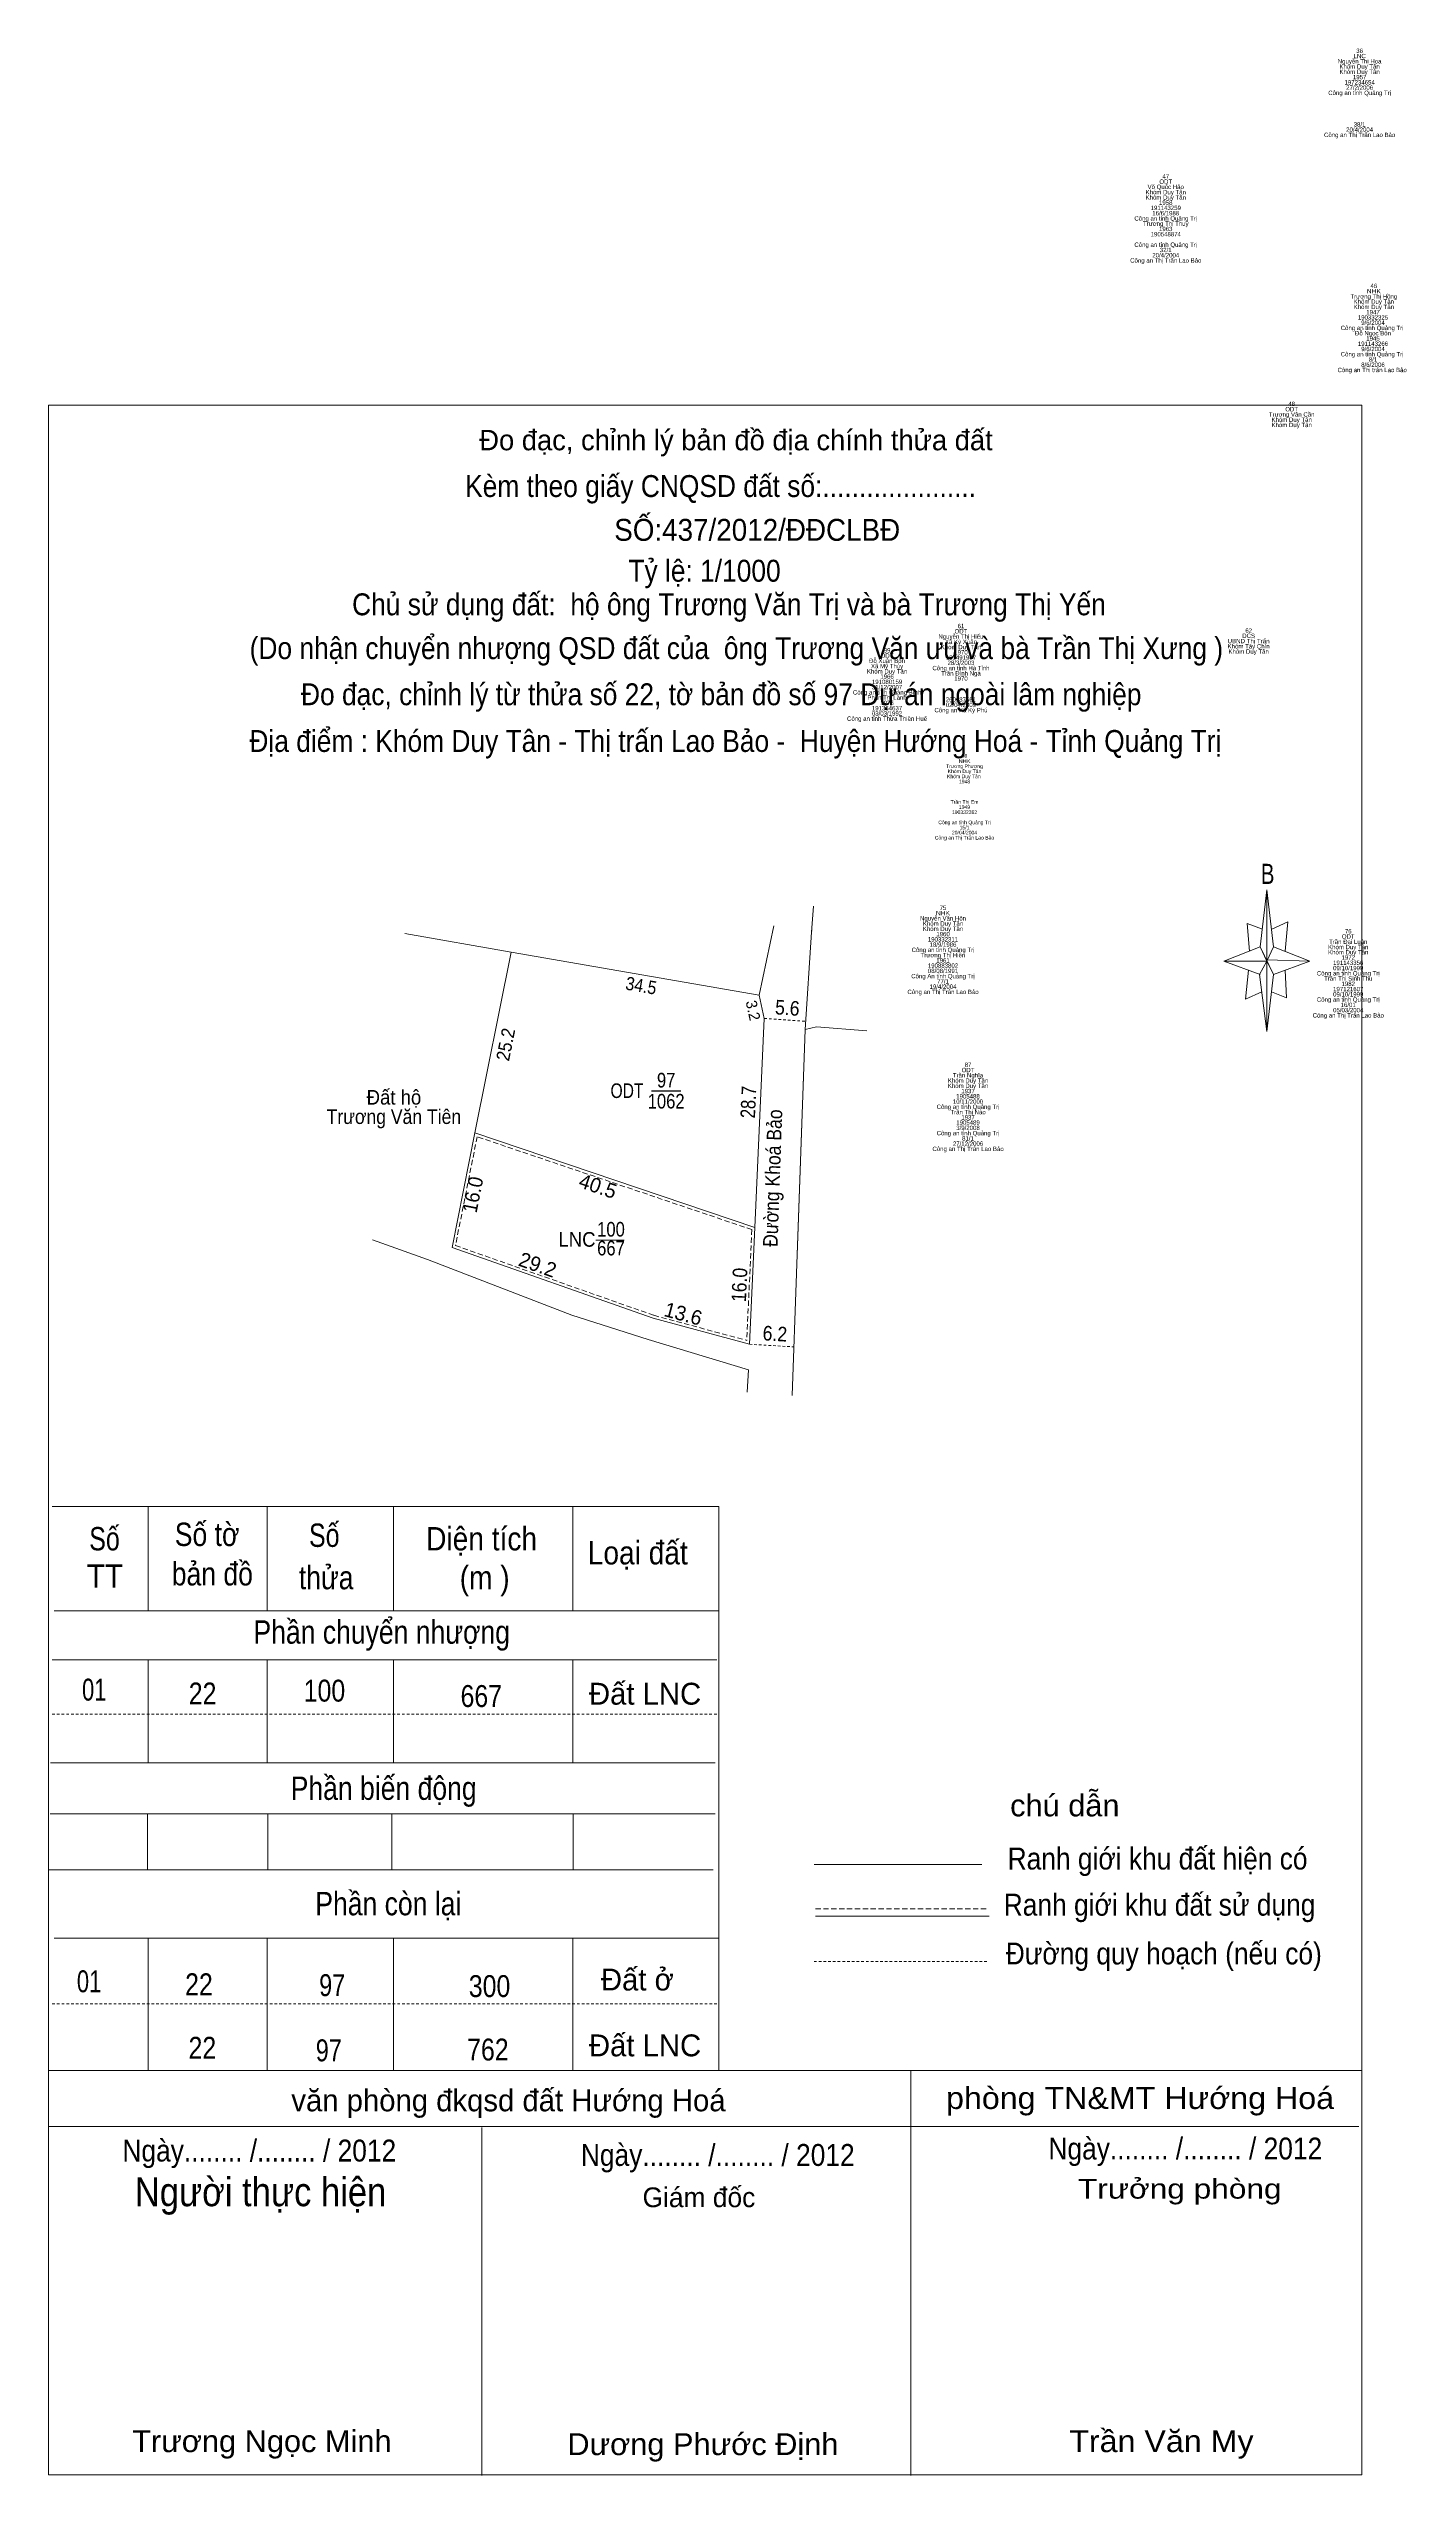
# Model space of a CAD drawing. Header units: metres. Extents: x 535887 to 536548, y 1837332 to 1837987.
# Drawn here: x 535887.4 to 536073.4, y 1837331.9 to 1837664.3 of the extents above; entities that cross this region are included whole.
import ezdxf
from ezdxf.enums import TextEntityAlignment as Align

# ---------------------------------------------------------------- set-up
doc = ezdxf.new("R2010")
doc.units = ezdxf.units.M
doc.header["$LTSCALE"] = 0.24
doc.linetypes.add('MEDIUM_DASHED', pattern=[4.5, 3, -1.5])
doc.linetypes.add('SHORT_DASHED', pattern=[2.7, 1.5, -1.2])
doc.layers.add('1', color=7, linetype='Continuous')
doc.layers.add('34', color=7, linetype='Continuous')
for name, color, linetype, lineweight in [('10', 7, 'Continuous', 13), ('13', 7, 'Continuous', 25), ('17', 7, 'Continuous', 13), ('23', 7, 'Continuous', 13), ('5', 7, 'Continuous', 13)]:
    doc.layers.add(name, color=color, linetype=linetype, lineweight=lineweight)

msp = doc.modelspace()

# ---------------------------------------------------------------- linework, layer by layer
at = {"layer": '10'}
for p, q in [((535991.98, 1837543.3), (535992.25, 1837546.87)), ((535936.23, 1837543.12), (535950.79, 1837540.54)), ((535984.81, 1837534.67), (535986.8, 1837544.14)), ((535991.08, 1837529.96), (535991.98, 1837543.3)), ((535950.79, 1837540.54), (535945.84, 1837515.8)), ((535950.79, 1837540.54), (535984.81, 1837534.67)), ((535984.81, 1837534.67), (535985.5, 1837531.49)), ((535990, 1837499.06), (535991.08, 1837529.96)), ((535939.34, 1837498.46), (535931.78, 1837501.14))]:
    msp.add_line(p, q, dxfattribs=at)
for points in [[(535991.08, 1837529.96), (535992.65, 1837530.33), (535999.56, 1837529.78)], [(535983.31, 1837483.36), (535969.56, 1837487.5), (535959.1, 1837490.83), (535939.34, 1837498.46)], [(535942.7, 1837500.11), (535970.25, 1837490.42), (535983.47, 1837486.85)]]:
    msp.add_lwpolyline(points, dxfattribs=at)
at = {"layer": '13'}
msp.add_line((535970.03, 1837521.58), (535974.04, 1837521.58), dxfattribs=at)
at = {"layer": '17', "linetype": 'SHORT_DASHED'}
for p, q in [((535985.5, 1837531.49), (535991.16, 1837531.09)), ((535983.47, 1837486.85), (535989.56, 1837486.49)), ((535887.89, 1837436.18), (535979, 1837436.18)), ((535887.9, 1837396.51), (535979.26, 1837396.51))]:
    msp.add_line(p, q, dxfattribs=at)
at = {"layer": '17', "linetype": 'MEDIUM_DASHED'}
for p, q in [((535946.14, 1837515.27), (535943.16, 1837500.37)), ((535983.79, 1837502.55), (535946.14, 1837515.27)), ((535983.79, 1837502.55), (535983.09, 1837487.37)), ((535943.16, 1837500.37), (535970.38, 1837490.8)), ((535970.35, 1837490.81), (535983.09, 1837487.37))]:
    msp.add_line(p, q, dxfattribs=at)
at = {"layer": '17'}
for p, q in [((535962.4, 1837501.11), (535966.27, 1837501.11)), ((535984.2, 1837502.83), (535983.47, 1837486.85)), ((535900.95, 1837422.55), (535900.95, 1837414.84)), ((535917.44, 1837422.55), (535917.44, 1837414.84)), ((535934.44, 1837422.55), (535934.44, 1837414.84)), ((535959.3, 1837422.55), (535959.3, 1837414.84))]:
    msp.add_line(p, q, dxfattribs=at)
msp.add_lwpolyline([(535985.5, 1837531.49), (535984.2, 1837502.83), (535945.84, 1837515.8), (535942.7, 1837500.11)], dxfattribs=at)
at = {"layer": '23'}
for p, q in [((535991.08, 1837529.96), (535991.98, 1837543.3)), ((535991.98, 1837543.3), (535992, 1837543.52)), ((535989.33, 1837479.85), (535991.08, 1837529.96)), ((535983.31, 1837483.36), (535983.17, 1837480.29))]:
    msp.add_line(p, q, dxfattribs=at)
at = {"layer": '5'}
for p, q in [((536053.47, 1837541.3), (536054.39, 1837549.1)), ((536055.27, 1837541.3), (536060.27, 1837539.3)), ((536053.47, 1837537.5), (536048.47, 1837539.3)), ((536056.87, 1837538.1), (536057.07, 1837534.3)), ((536055.27, 1837537.5), (536054.39, 1837529.7)), ((536057.07, 1837534.3), (536054.99, 1837535.1)), ((535887.9, 1837464.61), (535979.26, 1837464.61)), ((535901.06, 1837464.61), (535901.06, 1837450.33)), ((535917.34, 1837464.61), (535917.34, 1837450.33)), ((535934.66, 1837464.61), (535934.66, 1837450.33)), ((535959.26, 1837464.61), (535959.26, 1837450.33)), ((535979.26, 1837464.61), (535979.26, 1837387.38)), ((535888.15, 1837450.33), (535979.26, 1837450.33)), ((535887.9, 1837443.64), (535979.01, 1837443.64)), ((535901.06, 1837443.64), (535901.06, 1837429.49)), ((535917.34, 1837443.64), (535917.34, 1837429.49)), ((535934.66, 1837443.64), (535934.66, 1837429.49)), ((535959.26, 1837443.64), (535959.26, 1837429.49)), ((535887.65, 1837429.49), (535978.76, 1837429.49)), ((535887.64, 1837422.54), (535978.75, 1837422.54)), ((535887.39, 1837414.84), (535978.5, 1837414.84)), ((535992.31, 1837415.58), (536015.31, 1837415.58)), ((535992.51, 1837408.5), (536016.31, 1837408.5)), ((535888.15, 1837405.48), (535979.26, 1837405.48)), ((535901.06, 1837405.48), (535901.06, 1837387.38)), ((535917.34, 1837405.48), (535917.34, 1837387.38)), ((535934.66, 1837405.48), (535934.66, 1837387.38)), ((535959.26, 1837405.48), (535959.26, 1837387.38)), ((535887.39, 1837387.38), (536067.39, 1837387.38)), ((536005.59, 1837387.38), (536005.59, 1837331.9)), ((535887.39, 1837379.7), (536066.99, 1837379.7)), ((535946.79, 1837379.58), (535946.79, 1837331.9))]:
    msp.add_line(p, q, dxfattribs=at)
at = {"layer": '5', "linetype": 'MEDIUM_DASHED'}
msp.add_line((535992.51, 1837409.5), (536016.11, 1837409.5), dxfattribs=at)
at = {"layer": '5', "linetype": 'SHORT_DASHED'}
msp.add_line((535992.31, 1837402.3), (536016.11, 1837402.3), dxfattribs=at)
at = {"layer": '5'}
for points in [[(535887.39, 1837615.5), (536067.39, 1837615.5), (536067.39, 1837331.98), (535887.39, 1837331.98)], [(536054.39, 1837549.1), (536055.27, 1837541.3), (536054.39, 1837539.3)], [(536054.39, 1837539.3), (536048.47, 1837539.3), (536053.47, 1837541.3), (536055.27, 1837537.5), (536060.27, 1837539.3), (536054.39, 1837539.5)], [(536054.39, 1837539.3), (536054.39, 1837529.7), (536053.39, 1837537.5)]]:
    msp.add_lwpolyline(points, close=True, dxfattribs=at)
for points in [[(536053.79, 1837543.7), (536051.67, 1837544.5), (536051.99, 1837540.7)], [(536055.07, 1837543.7), (536057.27, 1837544.7), (536056.87, 1837540.7)], [(536054.39, 1837539.3), (536053.47, 1837541.3), (536048.47, 1837539.3)], [(536051.87, 1837538.1), (536051.47, 1837534.1), (536053.67, 1837535.1)], [(536054.39, 1837539.3), (536055.27, 1837537.5), (536060.27, 1837539.3)]]:
    msp.add_lwpolyline(points, dxfattribs=at)

# ---------------------------------------------------------------- texts
at = {"layer": '1'}
for s, height, width, p in [('36', 0.6, 0.95, (536067.09, 1837663.72)), ('LNC', 0.6, 1.05, (536067.095, 1837663)), ('38/1', 0.6, 0.95, (536067.085, 1837653.64)), ('1963', 0.6, 0.95, (536040.515, 1837639.32)), ('32/1', 0.6, 0.95, (536040.515, 1837636.44)), ('NHK', 0.6, 1.15, (536069.04, 1837630.8)), ('46', 0.6, 0.95, (536069.04, 1837631.52)), ('1947 ', 0.6, 0.95, (536069.04, 1837627.92)), ('1945 ', 0.6, 0.95, (536069.04, 1837624.32)), ('8/1 ', 0.6, 0.95, (536069.035, 1837621.44)), ('48', 0.6, 0.95, (536057.78, 1837615.35)), ('61', 0.6, 0.85, (536012.45, 1837584.93)), ('62', 0.6, 0.9, (536051.885, 1837584.31)), ('99', 0.6, 0.95, (536002.325, 1837581.6)), ('Xã Kỳ Xuân', 0.6, 0.95, (536012.45, 1837582.77)), ('UBND Thị Trấn', 0.6, 1.05, (536051.875, 1837582.87)), ('1975', 0.6, 0.95, (536002.32, 1837574.4)), ('260087561', 0.6, 0.95, (536012.445, 1837574.85)), ('98', 0.5, 0.95, (536012.935, 1837567.18)), ('NHK', 0.5, 1.15, (536012.94, 1837566.48)), ('1949', 0.5, 0.95, (536012.94, 1837560.18)), ('15/1', 0.5, 0.95, (536012.94, 1837557.38)), ('NHK', 0.6, 1.15, (536009.99, 1837545.61)), ('75', 0.6, 0.95, (536009.99, 1837546.33)), ('190332311', 0.6, 0.95, (536009.985, 1837542.01)), ('76', 0.6, 0.95, (536065.53, 1837543.12)), ('1961', 0.6, 0.9, (536009.99, 1837539.13)), ('1972', 0.6, 0.95, (536065.535, 1837539.52)), ('77/1', 0.6, 0.95, (536009.985, 1837536.25)), ('1982', 0.6, 0.95, (536065.535, 1837535.92)), ('16/01', 0.6, 0.95, (536065.525, 1837533.04)), ('81/1', 0.6, 0.95, (536013.415, 1837514.75))]:
    msp.add_text(s, height=height, dxfattribs=dict(at, width=width)).set_placement(p, align=Align.CENTER)
for s, height, p in [('Nguyễn Thị Hoa', 0.6, (536067.09, 1837662.28)), ('Khóm Duy Tân', 0.6, (536067.09, 1837661.56)), ('Khóm Duy Tân', 0.6, (536067.09, 1837660.84)), ('1957', 0.6, (536067.095, 1837660.12)), ('Công an tỉnh Quảng Trị', 0.6, (536067.095, 1837657.96)), ('197234654', 0.6, (536067.095, 1837659.4)), ('27/2/2006', 0.6, (536067.09, 1837658.68)), ('Công an Thị Trấn Lao Bảo', 0.6, (536067.095, 1837652.2)), ('20/4/2004', 0.6, (536067.09, 1837652.92)), ('Khóm Duy Tân', 0.6, (536040.52, 1837644.36)), ('Khóm Duy Tân', 0.6, (536040.52, 1837643.64)), ('Võ Quốc Hảo', 0.6, (536040.515, 1837645.08)), ('ODT', 0.6, (536040.515, 1837645.8)), ('47', 0.6, (536040.525, 1837646.52)), ('Công an tỉnh Quảng Trị', 0.6, (536040.525, 1837640.76)), ('Trương Thị Thuý', 0.6, (536040.52, 1837640.04)), ('191143259', 0.6, (536040.52, 1837642.2)), ('16/6/1988', 0.6, (536040.52, 1837641.48)), ('1958', 0.6, (536040.52, 1837642.92)), ('Công an tỉnh Quảng Trị', 0.6, (536040.525, 1837637.16)), ('190548874', 0.6, (536040.525, 1837638.6)), ('Công an Thị Trấn Lao Bảo', 0.6, (536040.525, 1837635)), ('20/4/2004', 0.6, (536040.52, 1837635.72)), ('Trương Thị Hồng', 0.6, (536069.035, 1837630.08)), ('Khóm Duy Tân', 0.6, (536069.04, 1837629.36)), ('Khóm Duy Tân', 0.6, (536069.04, 1837628.64)), ('190332325 ', 0.6, (536069.035, 1837627.2)), ('Công an tỉnh Quảng Trị  ', 0.6, (536069.035, 1837625.76)), ('Đỗ Ngọc Bôn ', 0.6, (536069.035, 1837625.04)), ('191143266 ', 0.6, (536069.035, 1837623.6)), ('9/6/2004 ', 0.6, (536069.035, 1837626.48)), ('Công an Thị trấn Lao Bảo  ', 0.6, (536069.04, 1837620)), ('Công an tỉnh Quảng Trị  ', 0.6, (536069.035, 1837622.16)), ('8/6/2006 ', 0.6, (536069.035, 1837620.72)), ('9/6/2004 ', 0.6, (536069.035, 1837622.88)), ('Trương Văn Cần', 0.6, (536057.78, 1837613.91)), ('ODT', 0.6, (536057.775, 1837614.63)), ('Khóm Duy Tân', 0.6, (536057.78, 1837613.19)), ('Khóm Duy Tân', 0.6, (536057.78, 1837612.47)), ('Nguyễn Thị Hiểu', 0.6, (536012.45, 1837583.49)), ('ODT', 0.6, (536012.445, 1837584.21)), ('DCS', 0.6, (536051.875, 1837583.59)), ('Đỗ Xuân Bốn', 0.6, (536002.315, 1837580.16)), ('ODT', 0.6, (536002.315, 1837580.88)), ('Khóm Duy Tân', 0.6, (536012.45, 1837582.05)), ('183491907', 0.6, (536012.45, 1837580.61)), ('1970', 0.6, (536012.455, 1837581.33)), ('Khóm Tây Chín', 0.6, (536051.88, 1837582.15)), ('Khóm Duy Tân', 0.6, (536051.88, 1837581.43)), ('Khóm Duy Tân', 0.6, (536002.32, 1837578.72)), ('Xã Mỹ Thủy', 0.6, (536002.325, 1837579.44)), ('191080159', 0.6, (536002.32, 1837577.28)), ('1966', 0.6, (536002.32, 1837578)), ('Công an tỉnh Hà Tỉnh', 0.6, (536012.455, 1837579.17)), ('Trần Đình Ngà', 0.6, (536012.45, 1837578.45)), ('28/3/2003', 0.6, (536012.455, 1837579.89)), ('1970', 0.6, (536012.455, 1837577.73)), ('Công an tỉnh Quảng Bình', 0.6, (536002.32, 1837575.84)), ('Phan Thị Lành', 0.6, (536002.32, 1837575.12)), ('31/12/2007', 0.6, (536002.315, 1837576.56)), ('191364637', 0.6, (536002.32, 1837573.68)), ('02/04/2009', 0.6, (536012.445, 1837574.13)), ('Công an tỉnh Thừa Thiên Huế', 0.6, (536002.32, 1837572.24)), ('03/03/1992', 0.6, (536002.315, 1837572.96)), ('Công an Xã Kỳ Phú', 0.6, (536012.455, 1837573.41)), ('Trương Phượng', 0.5, (536012.94, 1837565.78)), ('Khóm Duy Tân ', 0.5, (536012.94, 1837564.38)), ('Khóm Duy Tân', 0.5, (536012.94, 1837565.08)), ('1948', 0.5, (536012.945, 1837563.68)), ('Trần Thị Em', 0.5, (536012.94, 1837560.88)), ('Công an tỉnh Quảng Trị', 0.5, (536012.94, 1837558.08)), ('190332362', 0.5, (536012.945, 1837559.48)), ('Công an Thị Trấn Lao Bảo', 0.5, (536012.935, 1837555.98)), ('20/04/2004', 0.5, (536012.935, 1837556.68)), ('Nguyễn Văn Hõn', 0.6, (536009.995, 1837544.89)), ('Khóm Duy Tân', 0.6, (536009.99, 1837544.17)), ('Công an tỉnh Quảng Trị', 0.6, (536009.995, 1837540.57)), ('Khóm Duy Tân', 0.6, (536009.99, 1837543.45)), ('18/9/1986', 0.6, (536009.99, 1837541.29)), ('1960', 0.6, (536009.995, 1837542.73)), ('Khóm Duy Tân', 0.6, (536065.53, 1837540.96)), ('Khóm Duy Tân', 0.6, (536065.53, 1837540.24)), ('Trần Đại Luận', 0.6, (536065.53, 1837541.68)), ('ODT', 0.6, (536065.525, 1837542.4)), ('Công An tỉnh Quảng Trị', 0.6, (536009.985, 1837536.97)), ('Trương Thị Hiền', 0.6, (536009.985, 1837539.85)), ('08/08/1991', 0.6, (536009.99, 1837537.69)), ('190883802', 0.6, (536009.99, 1837538.41)), ('Công an tỉnh Quảng Trị', 0.6, (536065.535, 1837537.36)), ('09/10/1999', 0.6, (536065.525, 1837538.08)), ('191143356', 0.6, (536065.525, 1837538.8)), ('Công an Thị Trấn Lao Bảo', 0.6, (536009.995, 1837534.81)), ('19/4/2004', 0.6, (536009.99, 1837535.53)), ('Công an tỉnh Quảng Trị', 0.6, (536065.535, 1837533.76)), ('Trần Thị Sinh Thu', 0.6, (536065.53, 1837536.64)), ('09/10/1999', 0.6, (536065.525, 1837534.48)), ('197121607', 0.6, (536065.53, 1837535.2)), ('Công an Thị Trấn Lao Bảo', 0.6, (536065.535, 1837531.6)), ('05/03/2004', 0.6, (536065.53, 1837532.32)), ('ODT', 0.6, (536013.415, 1837524.11)), ('87', 0.6, (536013.425, 1837524.83)), ('Khóm Duy Tân', 0.6, (536013.42, 1837522.67)), ('Khóm Duy Tân', 0.6, (536013.42, 1837521.95)), ('Trần Nghĩa', 0.6, (536013.415, 1837523.39)), ('1905488', 0.6, (536013.415, 1837520.51)), ('1937', 0.6, (536013.425, 1837521.23)), ('Công an tỉnh Quảng Trị', 0.6, (536013.425, 1837519.07)), ('Trần Thị Nảo', 0.6, (536013.425, 1837518.35)), ('10/11/2000', 0.6, (536013.415, 1837519.79)), ('1937', 0.6, (536013.425, 1837517.63)), ('Công an tỉnh Quảng Trị', 0.6, (536013.425, 1837515.47)), ('27/12/2006', 0.6, (536013.42, 1837514.03)), ('3/9/2008', 0.6, (536013.415, 1837516.19)), ('1905489', 0.6, (536013.42, 1837516.91)), ('Công an Thị Trấn Lao Bảo', 0.6, (536013.425, 1837513.31))]:
    msp.add_text(s, height=height, dxfattribs=at).set_placement(p, align=Align.CENTER)
at = {"layer": '13', "width": 0.8}
msp.add_text('ODT ', height=2, dxfattribs=at).set_placement((535969.53, 1837520.58), align=Align.RIGHT)
at = {"layer": '13', "width": 0.85}
for s, p in [('1062', (535972.045, 1837519.14)), ('97', (535972.045, 1837522.02))]:
    msp.add_text(s, height=2, dxfattribs=at).set_placement(p, align=Align.CENTER)
at = {"layer": '17'}
for s, height, rotation, width, p in [('34.5', 1.815, 350.21, 0.9, (535968.466, 1837535.082)), ('5.6', 2, 355.958, 0.9, (535988.59, 1837531.933)), ('25.2', 1.815, 78.686, 0.95, (535950.936, 1837527.737)), ('28.7', 2, 87.403, 0.85, (535984.312, 1837519.97)), ('Đường Khoá Bảo', 2, 88, 0.9, (535987.636, 1837509.57)), ('16.0', 2, 78.683, 0.95, (535946.531, 1837507.154)), ('16.0', 2, 87.384, 0.9, (535983.085, 1837494.934)), ('6.2', 2, 356.617, 0.9, (535986.896, 1837487.303))]:
    msp.add_text(s, height=height, rotation=rotation, dxfattribs=dict(at, width=width)).set_placement(p, align=Align.CENTER)
for s, height, rotation, p in [('3.2', 1.5, 282.242, (535983.227, 1837532.419)), ('40.5', 2, 341.319, (535962.375, 1837507.564)), ('29.2', 2, 340.622, (535954.103, 1837496.797)), ('13.6', 2, 344.888, (535974.129, 1837490.054))]:
    msp.add_text(s, height=height, rotation=rotation, dxfattribs=at).set_placement(p, align=Align.CENTER)
for s, width, p in [('Đất hộ', 0.95, (535934.735, 1837519.68)), ('Trương Văn Tiên', 0.9, (535934.725, 1837517.02)), ('LNC', 0.95, (535959.825, 1837500.21)), ('667', 0.85, (535964.48, 1837499.02)), ('100', 0.85, (535964.485, 1837501.6))]:
    msp.add_text(s, height=2, dxfattribs=dict(at, width=width)).set_placement(p, align=Align.CENTER)
at = {"layer": '34', "width": 0.95}
msp.add_text('SỐ:437/2012/ĐĐCLBĐ', height=3, dxfattribs=at).set_placement((535964.93, 1837596.9))
at = {"layer": '5'}
for s, height, p in [('Đo đạc, chỉnh lý bản đồ địa chính thửa đất', 2.8, (535981.615, 1837609.3)), ('Đất LNC', 3, (535969.155, 1837437.48)), ('Đất ở', 3, (535968.095, 1837398.33)), ('Đất LNC', 3, (535969.155, 1837389.31)), ('văn phòng đkqsd đất Hướng Hoá ', 3, (535950.985, 1837381.78)), (' Giám đốc', 2.7, (535976.035, 1837368.65))]:
    msp.add_text(s, height=height, dxfattribs=at).set_placement(p, align=Align.CENTER)
for s, height, width, p in [('Kèm theo giấy CNQSD đất số:.....................', 3, 0.9, (535979.505, 1837602.9)), ('Tỷ lệ: 1/1000', 3, 0.9, (535977.305, 1837591.3)), ('Chủ sử dụng đất:  hộ ông Trương Văn Trị và bà Trương Thị Yến', 3, 0.9, (535980.65, 1837586.7)), ('(Do nhận chuyển nhượng QSD đất của  ông Trương Văn ưu và bà Trần Thị Xưng )', 3, 0.9, (535981.665, 1837580.7)), ('Đo đạc, chỉnh lý từ thửa số 22, tờ bản đồ số 97 Dự án ngoài lâm nghiệp  ', 3, 0.9, (535980.595, 1837574.38)), ('Địa điểm : Khóm Duy Tân - Thị trấn Lao Bảo -  Huyện Hướng Hoá - Tỉnh Quảng Trị ', 3, 0.9, (535982.03, 1837567.98)), ('B', 2.756, 0.75, (536054.49, 1837549.9)), ('Số', 3.2, 0.8, (535895.065, 1837458.61)), ('Số tờ', 3.2, 0.85, (535909.125, 1837459.21)), ('Số', 3.2, 0.8, (535925.185, 1837459.09)), ('Diện tích', 3.2, 0.9, (535946.75, 1837458.61)), ('Loại đất', 3.2, 0.9, (535968.155, 1837456.69)), ('TT', 3.2, 0.95, (535895.125, 1837453.49)), ('bản đồ', 3.2, 0.85, (535909.845, 1837453.81)), ('thửa', 3.2, 0.85, (535925.445, 1837453.29)), ('(m )', 3.2, 0.9, (535947.17, 1837453.29)), ('Phần chuyển nhượng', 3.2, 0.85, (535933.06, 1837445.83)), ('01', 3, 0.75, (535893.66, 1837438.04)), ('22', 3, 0.85, (535908.51, 1837437.51)), ('100', 3, 0.85, (535925.21, 1837437.9)), ('667', 3, 0.85, (535946.705, 1837437.16)), ('Phần biến động', 3.2, 0.85, (535933.325, 1837424.44)), ('chú dẫn', 3, 1.05, (536026.685, 1837422.18)), ('Ranh giới khu đất hiện có ', 3, 0.9, (536039.9, 1837414.9)), ('Phần còn lại', 3.2, 0.85, (535933.965, 1837408.63)), ('Ranh giới khu đất sử dụng', 3, 0.9, (536039.67, 1837408.58)), ('Đường quy hoạch (nếu có)', 3, 0.9, (536040.25, 1837401.9)), ('01', 3, 0.75, (535892.95, 1837398.09)), ('22', 3, 0.85, (535908.01, 1837397.68)), ('97', 3, 0.8, (535926.275, 1837397.56)), ('300', 3, 0.85, (535947.84, 1837397.43)), ('22', 3, 0.85, (535908.48, 1837388.98)), ('97', 3, 0.8, (535925.805, 1837388.63)), ('762', 3, 0.85, (535947.61, 1837388.74)), ('phòng TN&MT Hướng Hoá ', 3, 1.1, (536037.61, 1837382.1)), ('Ngày........ /........ / 2012', 3, 0.9, (535916.28, 1837374.9)), ('Ngày........ /........ / 2012', 3, 0.9, (536043.2, 1837375.18)), ('Ngày........ /........ / 2012', 3, 0.9, (535979.12, 1837374.3)), ('Người thực hiện', 3.937, 0.9, (535916.455, 1837368.78)), ('Trưởng phòng', 2.7, 1.2, (536042.44, 1837369.82)), ('Trương Ngọc Minh', 3, 1.05, (535916.635, 1837335.1)), ('Trần Văn My', 3, 1.1, (536039.925, 1837335.1)), ('Dương Phước Định', 3, 1.05, (535977.08, 1837334.69))]:
    msp.add_text(s, height=height, dxfattribs=dict(at, width=width)).set_placement(p, align=Align.CENTER)

doc.saveas('drawing.dxf')
